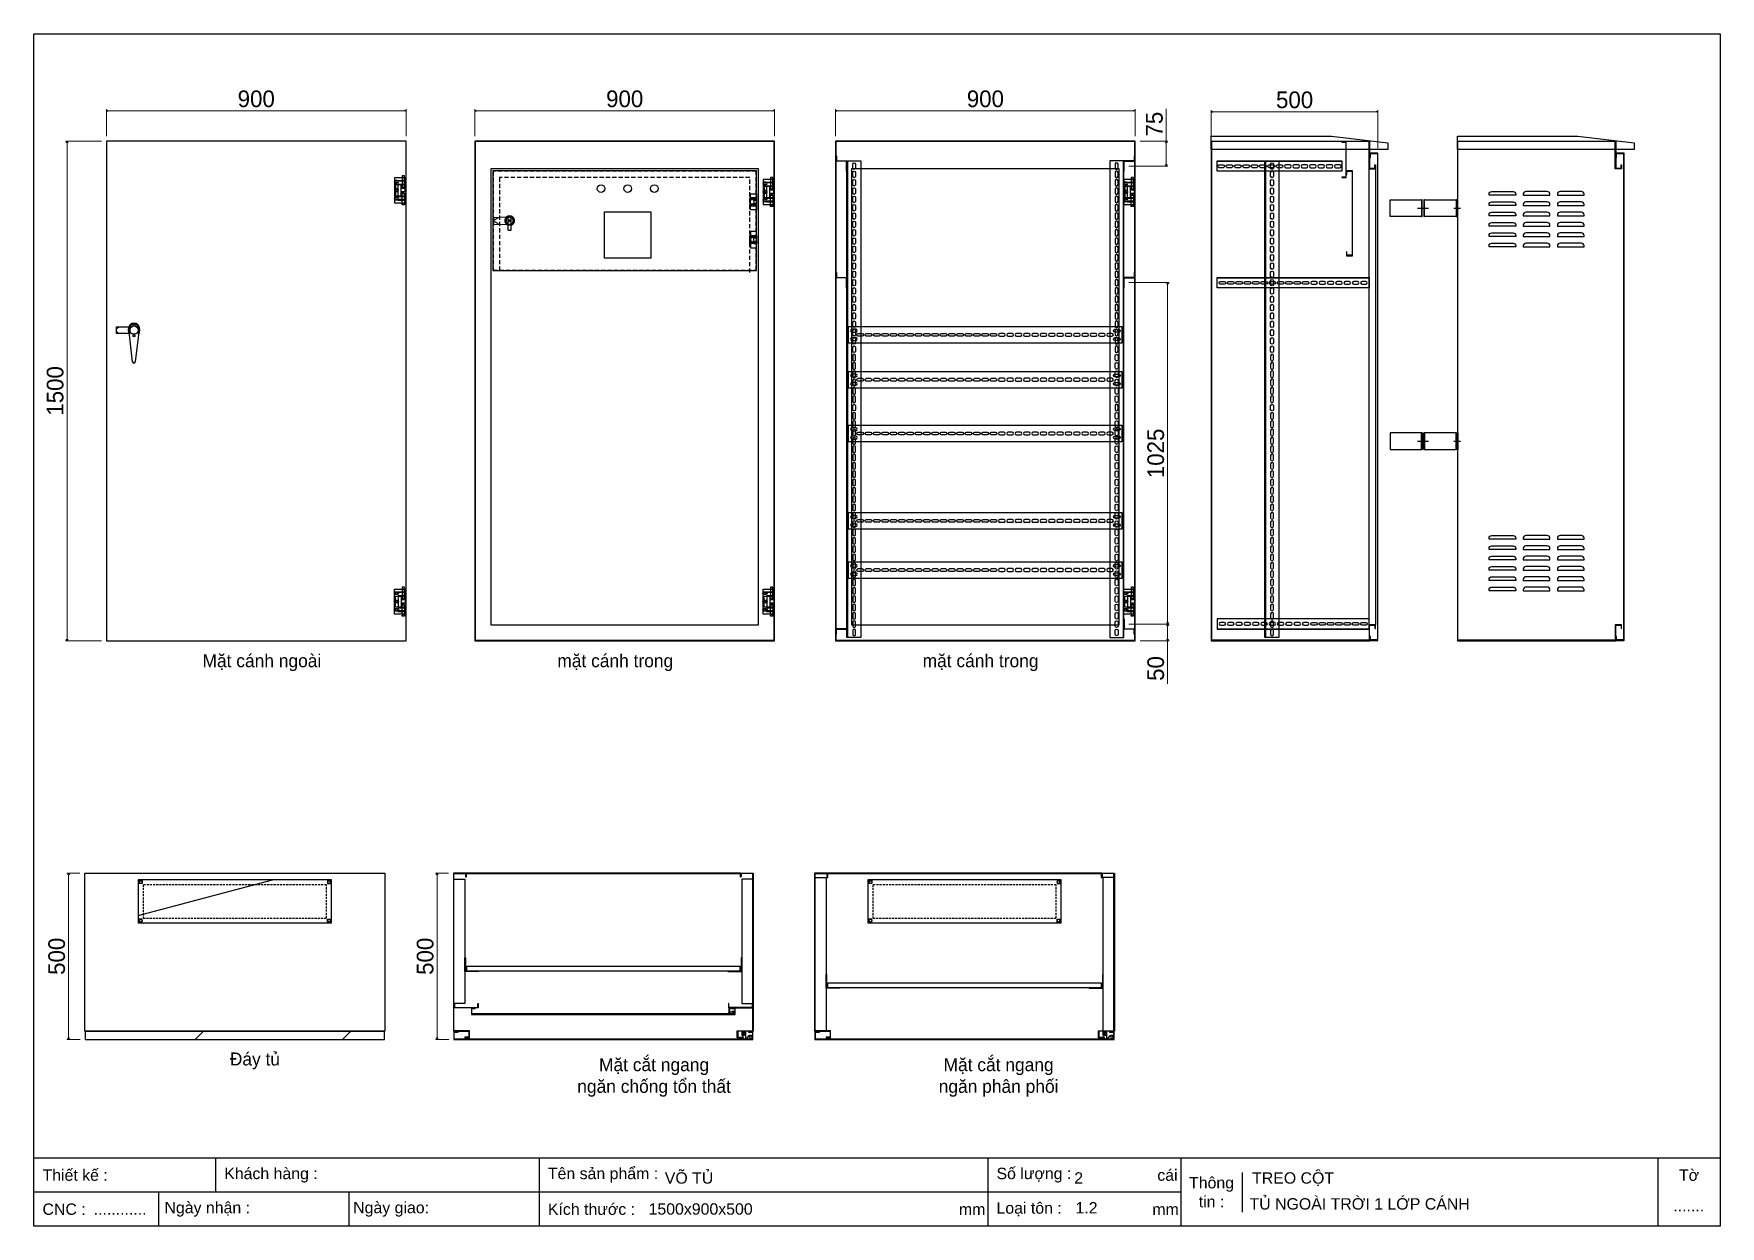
# Model space of a CAD drawing. Header units: millimetres. Extents: x 0 to 5063, y 0 to 3580.
import ezdxf

# ---------------------------------------------------------------- set-up
doc = ezdxf.new("R2010")
doc.units = ezdxf.units.MM
doc.linetypes.add('HIDDEN', pattern=[9.525, 6.35, -3.175])
doc.linetypes.add('HIDDENX2', pattern=[19.05, 12.7, -6.35])
for name, color, linetype in [('CNC', 7, 'Continuous'), ('DIM', 253, 'Continuous'), ('FIRE PROTECTION', 1, 'Continuous'), ('Ghi chu', 7, 'Continuous'), ('HEATER', 1, 'Continuous')]:
    doc.layers.add(name, color=color, linetype=linetype)
doc.styles.add('Arial', font='arial.ttf')
doc.dimstyles.new('CNC', dxfattribs={"dimtxt": 50, "dimasz": 5, "dimexe": 5, "dimexo": 15, "dimgap": 10, "dimtad": 1, "dimdec": 0, "dimtxsty": 'Standard', "dimblk": 'OPEN30', "dimcen": 10, "dimclrd": 5, "dimclre": 5, "dimclrt": 3, "dimazin": 3, "dimtfac": 1, "dimtdec": 0, "dimtmove": 0, "dimatfit": 3, "dimldrblk": 'ARCHTICK', "dimlwd": 9, "dimlwe": 9})

msp = doc.modelspace()

# ---------------------------------------------------------------- texts
at = {"color": 2, "char_height": 39, "attachment_point": 5}
for s, insert, width in [('Mặt cánh ngoài', (685, 1691.9), 625), ('mặt cánh trong', (1745.8, 1691.9), 775), ('mặt cánh trong', (2842.5, 1691.9), 875), ('Đáy tủ', (664, 496.3), 875), ('Mặt cắt ngang \\Pngăn chống tổn thất', (1862.3, 446.7), 775), ('Mặt cắt ngang \\Pngăn phân phối', (2896.6, 446.7), 875)]:
    msp.add_mtext(s, dxfattribs=dict(at, insert=insert, width=width))

# ---------------------------------------------------------------- blocks, each defined once
blk = doc.blocks.new('*D1')
at = {"color": 0, "linetype": 'ByBlock', "lineweight": -2}
for p, q in [((218, 3348.7), (223, 3350.1)), ((223, 3347.4), (218, 3348.7)), ((218, 3348.7), (223, 3348.7)), ((1113, 3350.1), (1118, 3348.7)), ((1118, 3348.7), (1113, 3347.4)), ((1118, 3348.7), (1113, 3348.7))]:
    blk.add_line(p, q, dxfattribs=at)
at = {"layer": 'Defpoints', "color": 0, "transparency": 16777216}
for p in [(1118, 3348.7), (218, 3257.7), (1118, 3257.7)]:
    blk.add_point(p, dxfattribs=at)
at = {"layer": 'DIM', "color": 5, "lineweight": 9, "transparency": 16777216}
for p, q in [((218, 3272.7), (218, 3353.7)), ((223, 3348.7), (1113, 3348.7)), ((1118, 3272.7), (1118, 3353.7))]:
    blk.add_line(p, q, dxfattribs=at)
at = {"layer": 'DIM', "color": 3, "transparency": 16777216, "insert": (668, 3384.3), "char_height": 50, "attachment_point": 5}
blk.add_mtext('900', dxfattribs=at)
blk = doc.blocks.new('_ArchTick')
at = {"color": 0, "const_width": 0.15}
blk.add_lwpolyline([(-0.5, -0.5), (0.5, 0.5)], dxfattribs=at)
blk = doc.blocks.new('_Open30')
at = {"color": 0, "linetype": 'ByBlock', "lineweight": -2}
for p, q in [((-1, 0.3), (0, 0)), ((0, 0), (-1, -0.3)), ((0, 0), (-1, 0))]:
    blk.add_line(p, q, dxfattribs=at)
blk = doc.blocks.new('*D2')
at = {"color": 0, "linetype": 'ByBlock', "lineweight": -2}
for p, q in [((98.6, 3252.7), (100, 3257.7)), ((100, 3257.7), (101.3, 3252.7)), ((100, 3257.7), (100, 3252.7)), ((100, 1757.7), (98.6, 1762.7)), ((101.3, 1762.7), (100, 1757.7)), ((100, 1757.7), (100, 1762.7))]:
    blk.add_line(p, q, dxfattribs=at)
at = {"layer": 'Defpoints', "color": 0, "transparency": 16777216}
for p in [(218, 3257.7), (100, 1757.7), (218, 1757.7)]:
    blk.add_point(p, dxfattribs=at)
at = {"layer": 'DIM', "color": 5, "lineweight": 9, "transparency": 16777216}
for p, q in [((203, 3257.7), (95, 3257.7)), ((100, 3252.7), (100, 1762.7)), ((203, 1757.7), (95, 1757.7))]:
    blk.add_line(p, q, dxfattribs=at)
at = {"layer": 'DIM', "color": 3, "transparency": 16777216, "insert": (64.4, 2507.7), "char_height": 50, "attachment_point": 5, "rotation": 90}
blk.add_mtext('1500', dxfattribs=at)
blk = doc.blocks.new('*D3')
at = {"color": 0, "linetype": 'ByBlock', "lineweight": -2}
for p, q in [((103.3, 1055.4), (104.6, 1060.4)), ((104.6, 1060.4), (105.9, 1055.4)), ((104.6, 1060.4), (104.6, 1055.4)), ((104.6, 560.4), (103.3, 565.4)), ((105.9, 565.4), (104.6, 560.4)), ((104.6, 560.4), (104.6, 565.4))]:
    blk.add_line(p, q, dxfattribs=at)
at = {"layer": 'Defpoints', "color": 0, "transparency": 16777216}
for p in [(153.9, 1060.4), (104.6, 560.4), (154.9, 560.4)]:
    blk.add_point(p, dxfattribs=at)
at = {"layer": 'DIM', "color": 5, "lineweight": 9, "transparency": 16777216}
for p, q in [((138.9, 1060.4), (99.6, 1060.4)), ((104.6, 1055.4), (104.6, 565.4)), ((139.9, 560.4), (99.6, 560.4))]:
    blk.add_line(p, q, dxfattribs=at)
at = {"layer": 'DIM', "color": 3, "transparency": 16777216, "insert": (69.1, 810.4), "char_height": 50, "attachment_point": 5, "rotation": 90}
blk.add_mtext('500', dxfattribs=at)
blk = doc.blocks.new('MS308-2-1')
at = {"color": 1}
for p, q in [((-53, 4.6), (-46, 10)), ((-13.3, -14.2), (-13.3, 6.7)), ((-12.3, 6.7), (-12.3, -6.9)), ((12.3, 6.7), (12.3, -6.9)), ((13.3, 6.7), (13.3, -14.2)), ((-53, -4.6), (-46, -10)), ((-4, -95), (-13.3, -14.2)), ((13.3, -14.2), (4, -95))]:
    blk.add_line(p, q, dxfattribs=at)
blk.add_lwpolyline([(-15.8, -10), (-53, -10), (-53, 10), (-15.8, 10)], dxfattribs=at)
for centre, radius, start, end in [((0, 6.7), 13.3, 0, 180), ((0, 6.7), 12.3, 0, 180), ((0, 5.9), 17.7, 226.184, 313.816), ((0, -95), 4, 180, 0)]:
    blk.add_arc(centre, radius, start, end, dxfattribs=at)
blk.add_ellipse((0, 0), major_axis=(0, 21), ratio=0.857143, start_param=3.972003, end_param=8.594367, dxfattribs=at)
blk = doc.blocks.new('HL011-1-3')
at = {"color": 1}
for p, q in [((11, 56), (11, 19)), ((11, 56), (32, 56)), ((20, 54), (20, 21)), ((29.5, 81), (22.5, 81)), ((22.5, 81), (22.5, 78)), ((23.5, 78), (22.5, 78)), ((22.5, 75), (22.5, 49)), ((23.5, 75), (22.5, 75)), ((23.5, 75), (23.5, 78)), ((29.5, 78), (28.5, 78)), ((28.5, 75), (28.5, 78)), ((28.5, 75), (29.5, 75)), ((29.5, 78), (29.5, 81)), ((29.5, 49), (29.5, 75)), ((11, 19), (32, 19)), ((20, 47), (32, 47)), ((32, 42.5), (20, 42.5)), ((32, 32.5), (20, 32.5)), ((20, 28), (32, 28)), ((22.5, 49), (24, 44)), ((22.5, 26), (24, 31)), ((22.5, 0), (22.5, 26)), ((23.5, 0), (22.5, 0)), ((23.5, 0), (23.5, -3)), ((24, 44), (28, 44)), ((24, 31), (28, 31)), ((29.5, 49), (28, 44)), ((29.5, 26), (28, 31)), ((28.5, 0), (28.5, -3)), ((28.5, 0), (29.5, 0)), ((29.5, 26), (29.5, 0)), ((22.5, -6), (22.5, -3)), ((23.5, -3), (22.5, -3)), ((29.5, -6), (22.5, -6)), ((29.5, -3), (28.5, -3)), ((29.5, -3), (29.5, -6))]:
    blk.add_line(p, q, dxfattribs=at)
for points in [[(32, 19), (32, 0), (0, 0), (0, 75), (32, 75), (32, 56)], [(32, 28), (32, 21), (3, 21), (3, 54), (32, 54), (32, 47)], [(32, 42.5), (32, 32.5)]]:
    blk.add_lwpolyline(points, dxfattribs=at)
for points in [[(10, 67), (32, 67), (32, 65), (10, 65)], [(10, 8), (32, 8), (32, 10), (10, 10)]]:
    blk.add_lwpolyline(points, close=True, dxfattribs=at)
for centre in [(5.5, 62.5), (5.5, 37.5), (5.5, 12.5)]:
    blk.add_circle(centre, 3, dxfattribs=at)
blk = doc.blocks.new('*D4')
at = {"color": 0, "linetype": 'ByBlock', "lineweight": -2}
for p, q in [((1324.1, 3348.7), (1329.1, 3350.1)), ((1329.1, 3347.4), (1324.1, 3348.7)), ((1324.1, 3348.7), (1329.1, 3348.7)), ((2219.1, 3350.1), (2224.1, 3348.7)), ((2224.1, 3348.7), (2219.1, 3347.4)), ((2224.1, 3348.7), (2219.1, 3348.7))]:
    blk.add_line(p, q, dxfattribs=at)
at = {"layer": 'Defpoints', "color": 0, "transparency": 16777216}
for p in [(2224.1, 3348.7), (1324.1, 3257.7), (2224.1, 3257.7)]:
    blk.add_point(p, dxfattribs=at)
at = {"layer": 'DIM', "color": 5, "lineweight": 9, "transparency": 16777216}
for p, q in [((1324.1, 3272.7), (1324.1, 3353.7)), ((1329.1, 3348.7), (2219.1, 3348.7)), ((2224.1, 3272.7), (2224.1, 3353.7))]:
    blk.add_line(p, q, dxfattribs=at)
at = {"layer": 'DIM', "color": 3, "transparency": 16777216, "insert": (1774.1, 3384.3), "char_height": 50, "attachment_point": 5}
blk.add_mtext('900', dxfattribs=at)
blk = doc.blocks.new('KHUNG CHUẨN')
at = {"color": 7}
for p, q in [((19889.2, -28535.2), (16919.2, -28535.2)), ((17239.2, -28535.2), (17239.2, -28595.2)), ((17809.2, -28535.2), (17809.2, -28655.2)), ((18599.2, -28535.2), (18599.2, -28655.2)), ((18939.2, -28535.2), (18939.2, -28655.2)), ((19779.2, -28535.2), (19779.2, -28655.2)), ((19047.6, -28560.2), (19047.6, -28630.2)), ((18939.2, -28595.2), (16919.2, -28595.2)), ((17139.2, -28595.2), (17139.2, -28655.2)), ((17474.2, -28595.2), (17474.2, -28655.2))]:
    blk.add_line(p, q, dxfattribs=at)
blk.add_lwpolyline([(16919.2, -26555.2), (19889.2, -26555.2), (19889.2, -28655.2), (16919.2, -28655.2)], close=True, dxfattribs=at)
at = {"color": 2, "char_height": 20, "style": 'Arial'}
for s, insert, width, attachment_point in [('  Thiết kế :', (16919.2, -28565.2), 917.634, 4), ('  Khách hàng :', (17239.2, -28565.2), 917.634, 4), ('  Tên sản phẩm :', (17809.2, -28565.2), 917.634, 4), ('  Số lượng :', (18599.2, -28565.2), 917.634, 4), ('cái', (18897.9, -28565.2), 63.517, 4), ('Thông\\Ptin :', (18993.4, -28595.2), 108.311, 5), ('Tờ', (19834.2, -28565.2), 110, 5), ('  CNC :', (16919.2, -28625.2), 917.634, 4), ('  Ngày nhận :', (17134, -28625.2), 556.651, 4), ('  Ngày giao:', (17466.3, -28625.2), 556.651, 4), ('  Kích thước :', (17809.2, -28625.2), 917.634, 4), ('mm', (18548.6, -28625.2), 73.831, 4), ('  Loại tôn :', (18599.2, -28625.2), 917.634, 4), ('mm', (18889.2, -28625.2), 917.634, 4)]:
    blk.add_mtext(s, dxfattribs=dict(at, insert=insert, width=width, attachment_point=attachment_point))
at = {"color": 3, "style": 'Arial'}
for tag, p in [('#01', (17055.6, -28580.1)), ('#02', (17431.4, -28580.1)), ('#03', (18030.6, -28580.1)), ('#08', (18751.7, -28580.1)), ('#10', (19064.8, -28580.1)), ('#04', (17024.8, -28634.6)), ('#05', (17308.5, -28633)), ('#06', (17632.7, -28633.7)), ('#07', (18002, -28634.7)), ('#09', (18753.8, -28632.6)), ('#11', (19060.3, -28625.7)), ('#12', (19806.5, -28628.9))]:
    blk.add_attdef(tag, p, '', height=20, dxfattribs=at)
blk = doc.blocks.new('*D5')
at = {"color": 0, "linetype": 'ByBlock', "lineweight": -2}
for p, q in [((3535.2, 3345.7), (3540.2, 3347)), ((3540.2, 3344.3), (3535.2, 3345.7)), ((3535.2, 3345.7), (3540.2, 3345.7)), ((4030.2, 3347), (4035.2, 3345.7)), ((4035.2, 3345.7), (4030.2, 3344.3)), ((4035.2, 3345.7), (4030.2, 3345.7))]:
    blk.add_line(p, q, dxfattribs=at)
at = {"layer": 'Defpoints', "color": 0, "transparency": 16777216}
for p in [(4035.2, 3345.7), (3535.2, 3257.7), (4035.2, 3221.7)]:
    blk.add_point(p, dxfattribs=at)
at = {"layer": 'DIM', "color": 5, "lineweight": 9, "transparency": 16777216}
for p, q in [((3535.2, 3272.7), (3535.2, 3350.7)), ((3540.2, 3345.7), (4030.2, 3345.7)), ((4035.2, 3236.7), (4035.2, 3350.7))]:
    blk.add_line(p, q, dxfattribs=at)
at = {"layer": 'DIM', "color": 3, "transparency": 16777216, "insert": (3785.2, 3381.2), "char_height": 50, "attachment_point": 5}
blk.add_mtext('500', dxfattribs=at)
blk = doc.blocks.new('*D6')
at = {"color": 0, "linetype": 'ByBlock', "lineweight": -2}
for p, q in [((1209.4, 1055.4), (1210.7, 1060.4)), ((1210.7, 1060.4), (1212.1, 1055.4)), ((1210.7, 1060.4), (1210.7, 1055.4)), ((1210.7, 560.4), (1209.4, 565.4)), ((1212.1, 565.4), (1210.7, 560.4)), ((1210.7, 560.4), (1210.7, 565.4))]:
    blk.add_line(p, q, dxfattribs=at)
at = {"layer": 'Defpoints', "color": 0, "transparency": 16777216}
for p in [(1260, 1060.4), (1210.7, 560.4), (1261, 560.4)]:
    blk.add_point(p, dxfattribs=at)
at = {"layer": 'DIM', "color": 5, "lineweight": 9, "transparency": 16777216}
for p, q in [((1245, 1060.4), (1205.7, 1060.4)), ((1210.7, 1055.4), (1210.7, 565.4)), ((1246, 560.4), (1205.7, 560.4))]:
    blk.add_line(p, q, dxfattribs=at)
at = {"layer": 'DIM', "color": 3, "transparency": 16777216, "insert": (1175.2, 810.4), "char_height": 50, "attachment_point": 5, "rotation": 90}
blk.add_mtext('500', dxfattribs=at)
blk = doc.blocks.new('HL011-1-4')
h = blk.add_hatch()
h.set_pattern_fill('ANSI31', color=2, scale=0.5, style=0)
h.paths.add_polyline_path([(2.5, 0), (8.5, 0), (8.5, 12), (2.5, 12)])
at = {"color": 1}
for p, q in [((7, 23.5), (0, 10)), ((0, 0), (0, 10)), ((11, 0), (0, 0)), ((7, 23.5), (26, 23.5)), ((11, 0), (11, 19.5)), ((11, 19.5), (17, 19.5)), ((17, 19.5), (21.2, 13.9))]:
    blk.add_line(p, q, dxfattribs=at)
at = {"color": 2}
blk.add_lwpolyline([(2.5, 0), (2.5, 12), (8.5, 12), (8.5, 0)], dxfattribs=at)
at = {"color": 1}
blk.add_lwpolyline([(5.7, 21), (3, 21), (3, 23.5), (7, 23.5)], dxfattribs=at)
blk.add_circle((26, 17.5), 3.5, dxfattribs=at)
blk.add_arc((26, 17.5), 6, 216.8699, 90, dxfattribs=at)
blk = doc.blocks.new('*D7')
at = {"color": 0, "linetype": 'ByBlock', "lineweight": -2}
for p, q in [((2406.9, 3348.7), (2411.9, 3350.1)), ((2411.9, 3347.4), (2406.9, 3348.7)), ((2406.9, 3348.7), (2411.9, 3348.7)), ((3301.9, 3350.1), (3306.9, 3348.7)), ((3306.9, 3348.7), (3301.9, 3347.4)), ((3306.9, 3348.7), (3301.9, 3348.7))]:
    blk.add_line(p, q, dxfattribs=at)
at = {"layer": 'Defpoints', "color": 0, "transparency": 16777216}
for p in [(3306.9, 3348.7), (2406.9, 3257.7), (3306.9, 3257.7)]:
    blk.add_point(p, dxfattribs=at)
at = {"layer": 'DIM', "color": 5, "lineweight": 9, "transparency": 16777216}
for p, q in [((2406.9, 3272.7), (2406.9, 3353.7)), ((2411.9, 3348.7), (3301.9, 3348.7)), ((3306.9, 3272.7), (3306.9, 3353.7))]:
    blk.add_line(p, q, dxfattribs=at)
at = {"layer": 'DIM', "color": 3, "transparency": 16777216, "insert": (2856.9, 3384.3), "char_height": 50, "attachment_point": 5}
blk.add_mtext('900', dxfattribs=at)
blk = doc.blocks.new('om cot')
at = {"color": 2}
for p, q in [((98294.5, 36969.7), (98327.5, 36969.7)), ((98403, 36969.7), (98423, 36969.7))]:
    blk.add_line(p, q, dxfattribs=at)
at = {"color": 5}
for points in [[(98308.5, 36994.7), (98211.5, 36994.7), (98211.5, 36944.7), (98308.5, 36944.7)], [(98313.5, 36944.7), (98410.5, 36944.7), (98410.5, 36994.7), (98313.5, 36994.7)]]:
    blk.add_lwpolyline(points, dxfattribs=at)
for points in [[(98306.5, 36994.7), (98308.5, 36994.7), (98308.5, 36944.7), (98306.5, 36944.7)], [(98313.5, 36994.7), (98315.5, 36994.7), (98315.5, 36944.7), (98313.5, 36944.7)], [(98410.5, 36994.7), (98412.5, 36994.7), (98412.5, 36944.7), (98410.5, 36944.7)], [(98413.5, 36994.7), (98415.5, 36994.7), (98415.5, 36944.7), (98413.5, 36944.7)]]:
    blk.add_lwpolyline(points, close=True, dxfattribs=at)
blk = doc.blocks.new('ovan8.5x20')
at = {"layer": 'CNC', "color": 2, "lineweight": -3}
for p, q in [((5.7, 4.2), (-5.8, 4.2)), ((-5.8, -4.2), (5.7, -4.2))]:
    blk.add_line(p, q, dxfattribs=at)
for centre, start, end in [((-5.8, 0), 90, 270), ((5.7, 0), 270, 90)]:
    blk.add_arc(centre, 4.25, start, end, dxfattribs=at)
blk = doc.blocks.new('ovan6x9')
at = {"color": 2}
for p, q in [((2, 6), (8, 6)), ((2, 0), (8, 0))]:
    blk.add_line(p, q, dxfattribs=at)
for centre, start, end in [((2, 3), 90, 270), ((8, 3), 270, 90)]:
    blk.add_arc(centre, 3, start, end, dxfattribs=at)
blk = doc.blocks.new('HL036-1-1')
at = {"color": 1}
blk.add_line((9.5, 36.2), (9.5, 12.2), dxfattribs=at)
for points in [[(-2.5, 12.2), (17.5, 12.2), (17.5, 36.2), (-2.5, 36.2)], [(0, 48.5), (17.5, 48.5), (17.5, 0), (0, 0)]]:
    blk.add_lwpolyline(points, close=True, dxfattribs=at)
for centre, radius in [((3.5, 31.8), 2), ((3.5, 16.8), 2), ((12.7, 32.5), 2.5), ((12.7, 16), 2.5)]:
    blk.add_circle(centre, radius, dxfattribs=at)
blk = doc.blocks.new('HL036-1-2')
at = {"layer": 'Ghi chu', "color": 1}
for p, q in [((-3, 17.8), (-18.9, 17.8)), ((-18.9, 15.8), (-18.9, 17.8)), ((-12.1, 15.8), (-18.9, 15.8)), ((-16.4, 1), (-16.4, 14)), ((-15.6, 15), (-3.9, 17.7)), ((0, 0), (-15.4, 0)), ((-14.4, 3), (-14.4, 11.9)), ((0, 2), (-13.4, 2)), ((-13.1, 12.8), (-4.3, 9.8)), ((-6.2, 2), (-6.2, 0)), ((-1.2, 2), (-1.2, 0)), ((0, 0), (0, 2))]:
    blk.add_line(p, q, dxfattribs=at)
for radius in [4.1, 2.1]:
    blk.add_circle((-3, 13.7), radius, dxfattribs=at)
for centre, start, end in [((-15.4, 14), 102.9616, 180), ((-15.4, 1), 180, 270), ((-13.4, 11.9), 71.3254, 180), ((-13.4, 3), 180, 270)]:
    blk.add_arc(centre, 1, start, end, dxfattribs=at)
blk = doc.blocks.new('SDGFGHGHG')
at = {"layer": 'HEATER'}
for p, q in [((860892.9, 570780.5), (860931.6, 570782)), ((860892.9, 570760.5), (860892.9, 570780.5)), ((860892.9, 570771.9), (860906.3, 570778.7)), ((860892.9, 570769.1), (860906.3, 570762.4)), ((860892.9, 570760.5), (860931.6, 570759.1)), ((860935.9, 570742), (860935.9, 570784.3)), ((860937.5, 570771.3), (860939.5, 570771.3)), ((860937.5, 570769.8), (860939.5, 570769.8)), ((860939.5, 570773.5), (860939.5, 570771.3)), ((860939.5, 570769.8), (860939.5, 570767.6)), ((860941.3, 570773.5), (860941.3, 570771.3)), ((860941.3, 570771.3), (860943.4, 570771.3)), ((860941.3, 570769.8), (860941.3, 570767.6)), ((860941.3, 570769.8), (860943.4, 570769.8)), ((860944.9, 570742), (860944.9, 570784.3)), ((860935.9, 570742), (860944.9, 570742))]:
    blk.add_line(p, q, dxfattribs=at)
blk.add_circle((860940.4, 570770.5), 3.08, dxfattribs=at)
blk.add_arc((860940.4, 570770.5), 14.5, 288.08, 251.92, dxfattribs=at)
blk = doc.blocks.new('SĐFHGGH')
at = {"layer": 'HEATER'}
for points in [[(860943.4, 570717), (860943.4, 570718.4), (860937.4, 570718.4), (860937.4, 570717)], [(860928.8, 570702.4), (860927.4, 570702.4), (860927.4, 570708.4), (860928.8, 570708.4)], [(860943.4, 570693.8), (860943.4, 570692.4), (860937.4, 570692.4), (860937.4, 570693.8)], [(860952.1, 570702.4), (860953.4, 570702.4), (860953.4, 570708.4), (860952.1, 570708.4)]]:
    blk.add_lwpolyline(points, dxfattribs=at)
for start, end in [(104.4775, 165.5225), (14.4775, 75.5225), (194.4775, 255.5225), (284.4775, 345.5225)]:
    blk.add_arc((860940.4, 570705.4), 12, start, end, dxfattribs=at)
blk = doc.blocks.new('MS722')
for name, p in [('SDGFGHGHG', (-860940.4, -570770.5)), ('SĐFHGGH', (-860940.4, -570705.4))]:
    blk.add_blockref(name, p)
blk = doc.blocks.new('*D8')
at = {"color": 0, "linetype": 'ByBlock', "lineweight": -2}
for p, q in [((3398.6, 3252.7), (3400, 3257.7)), ((3400, 3257.7), (3401.3, 3252.7)), ((3400, 3257.7), (3400, 3252.7)), ((3400, 3182.7), (3398.6, 3187.7)), ((3401.3, 3187.7), (3400, 3182.7)), ((3400, 3182.7), (3400, 3187.7))]:
    blk.add_line(p, q, dxfattribs=at)
at = {"layer": 'Defpoints', "color": 0, "transparency": 16777216}
for p in [(3306.9, 3257.7), (3272.4, 3182.7), (3400, 3182.7)]:
    blk.add_point(p, dxfattribs=at)
at = {"layer": 'DIM', "color": 5, "lineweight": 9, "transparency": 16777216}
for p, q in [((3400, 3257.7), (3400, 3354.3)), ((3321.9, 3257.7), (3405, 3257.7)), ((3400, 3187.7), (3400, 3252.7)), ((3287.4, 3182.7), (3405, 3182.7))]:
    blk.add_line(p, q, dxfattribs=at)
at = {"layer": 'DIM', "color": 3, "transparency": 16777216, "insert": (3364.5, 3308.5), "char_height": 50, "attachment_point": 5, "rotation": 90}
blk.add_mtext('75', dxfattribs=at)
blk = doc.blocks.new('*D9')
at = {"color": 0, "linetype": 'ByBlock', "lineweight": -2}
for p, q in [((3402.7, 1802.7), (3404.1, 1807.7)), ((3404.1, 1807.7), (3405.4, 1802.7)), ((3404.1, 1807.7), (3404.1, 1802.7)), ((3404.1, 1757.7), (3402.7, 1762.7)), ((3405.4, 1762.7), (3404.1, 1757.7)), ((3404.1, 1757.7), (3404.1, 1762.7))]:
    blk.add_line(p, q, dxfattribs=at)
at = {"layer": 'Defpoints', "color": 0, "transparency": 16777216}
for p in [(3272.4, 1807.7), (3404.1, 1807.7), (3306.9, 1757.7)]:
    blk.add_point(p, dxfattribs=at)
at = {"layer": 'DIM', "color": 5, "lineweight": 9, "transparency": 16777216}
for p, q in [((3287.4, 1807.7), (3409.1, 1807.7)), ((3404.1, 1802.7), (3404.1, 1762.7)), ((3321.9, 1757.7), (3409.1, 1757.7)), ((3404.1, 1757.7), (3404.1, 1628.7))]:
    blk.add_line(p, q, dxfattribs=at)
at = {"layer": 'DIM', "color": 3, "transparency": 16777216, "insert": (3368.5, 1674.4), "char_height": 50, "attachment_point": 5, "rotation": 90}
blk.add_mtext('50', dxfattribs=at)
blk = doc.blocks.new('*D10')
at = {"color": 0, "linetype": 'ByBlock', "lineweight": -2}
for p, q in [((3402.7, 2827.7), (3404.1, 2832.7)), ((3404.1, 2832.7), (3405.4, 2827.7)), ((3404.1, 2832.7), (3404.1, 2827.7)), ((3404.1, 1807.7), (3402.7, 1812.7)), ((3405.4, 1812.7), (3404.1, 1807.7)), ((3404.1, 1807.7), (3404.1, 1812.7))]:
    blk.add_line(p, q, dxfattribs=at)
at = {"layer": 'Defpoints', "color": 0, "transparency": 16777216}
for p in [(3272.4, 2832.7), (3404.1, 2832.7), (3272.4, 1807.7)]:
    blk.add_point(p, dxfattribs=at)
at = {"layer": 'DIM', "color": 5, "lineweight": 9, "transparency": 16777216}
for p, q in [((3287.4, 2832.7), (3409.1, 2832.7)), ((3404.1, 1812.7), (3404.1, 2827.7)), ((3287.4, 1807.7), (3409.1, 1807.7))]:
    blk.add_line(p, q, dxfattribs=at)
at = {"layer": 'DIM', "color": 3, "transparency": 16777216, "insert": (3368.5, 2320.2), "char_height": 50, "attachment_point": 5, "rotation": 90}
blk.add_mtext('1025', dxfattribs=at)
blk = doc.blocks.new('252w')
at = {"color": 44}
for p, q in [((169432.6, -16486.6), (170252.6, -16486.6)), ((169432.6, -16536.6), (169432.6, -16486.6)), ((170252.6, -16486.6), (170252.6, -16536.6)), ((170252.6, -16536.6), (169432.6, -16536.6))]:
    blk.add_line(p, q, dxfattribs=at)
at = {"color": 44, "rotation": 180}
blk.add_blockref('ovan8.5x20', (169448.6, -16499.1), dxfattribs=at)
at = {"layer": 'CNC', "lineweight": -3, "xscale": -1, "rotation": 180}
for p in [(170237.8, -16499.1), (169467.6, -16511.6), (169492.6, -16511.6), (169517.6, -16511.6), (169542.6, -16511.6), (169567.6, -16511.6), (169592.6, -16511.6), (169617.6, -16511.6), (169642.6, -16511.6), (169667.6, -16511.6), (169692.6, -16511.6), (169717.6, -16511.6), (169742.6, -16511.6), (169767.6, -16511.6), (169792.6, -16511.6), (169817.6, -16511.6), (169842.6, -16511.6), (169867.6, -16511.6), (170237.8, -16524.1)]:
    blk.add_blockref('ovan8.5x20', p, dxfattribs=at)
at = {"layer": 'CNC', "lineweight": -3, "rotation": 180}
for p in [(169448.6, -16524.1), (169892.6, -16511.6), (169917.6, -16511.6), (169942.6, -16511.6), (169967.6, -16511.6), (169992.6, -16511.6), (170017.6, -16511.6), (170042.6, -16511.6), (170067.6, -16511.6), (170092.6, -16511.6), (170117.6, -16511.6), (170142.6, -16511.6), (170167.6, -16511.6), (170192.6, -16511.6), (170217.6, -16511.6)]:
    blk.add_blockref('ovan8.5x20', p, dxfattribs=at)
blk = doc.blocks.new('z31')
at = {"color": 44}
for p, q in [((169494.2, -4741.2), (169494.2, -4709.7)), ((169494.2, -4709.7), (169949.7, -4709.7)), ((169494.2, -4711.2), (169949.7, -4711.2)), ((169949.7, -4741.2), (169494.2, -4741.2)), ((169949.7, -4709.7), (169949.7, -4741.2))]:
    blk.add_line(p, q, dxfattribs=at)
at = {"layer": 'CNC', "lineweight": -3, "extrusion": (0, 0, -1), "zscale": -1, "rotation": 180}
for p in [(-169509.4, -4726.2), (-169534.4, -4726.2), (-169559.4, -4726.2), (-169584.4, -4726.2), (-169609.4, -4726.2), (-169634.4, -4726.2), (-169659.4, -4726.2), (-169684.4, -4726.2), (-169709.4, -4726.2), (-169734.4, -4726.2), (-169759.4, -4726.2)]:
    blk.add_blockref('ovan8.5x20', p, dxfattribs=at)
at = {"layer": 'CNC', "lineweight": -3, "rotation": 180}
for p in [(169784.4, -4726.2), (169809.4, -4726.2), (169834.4, -4726.2), (169859.4, -4726.2), (169884.4, -4726.2), (169909.4, -4726.2), (169934.4, -4726.2)]:
    blk.add_blockref('ovan8.5x20', p, dxfattribs=at)
blk = doc.blocks.new('z32')
at = {"color": 44}
for p, q in [((169494.2, -4216.2), (169494.2, -4184.7)), ((169494.2, -4184.7), (169867.7, -4184.7)), ((169494.2, -4186.2), (169867.7, -4186.2)), ((169867.7, -4184.7), (169867.7, -4216.2)), ((169867.7, -4216.2), (169494.2, -4216.2))]:
    blk.add_line(p, q, dxfattribs=at)
at = {"layer": 'CNC', "lineweight": -3, "extrusion": (0, 0, -1), "zscale": -1, "rotation": 180}
for p in [(-169505.9, -4201.2), (-169530.9, -4201.2), (-169555.9, -4201.2), (-169580.9, -4201.2), (-169605.9, -4201.2), (-169630.9, -4201.2), (-169655.9, -4201.2), (-169680.9, -4201.2)]:
    blk.add_blockref('ovan8.5x20', p, dxfattribs=at)
at = {"layer": 'CNC', "lineweight": -3, "rotation": 180}
for p in [(169705.9, -4201.2), (169730.9, -4201.2), (169755.9, -4201.2), (169780.9, -4201.2), (169805.9, -4201.2), (169830.9, -4201.2), (169855.9, -4201.2)]:
    blk.add_blockref('ovan8.5x20', p, dxfattribs=at)

# ---------------------------------------------------------------- dimensions: what is measured, and where the dimension line sits
at = {"layer": 'DIM'}
for base, p1, p2, picture, middle in [((1118, 3348.7), (218, 3257.7), (1118, 3257.7), '*D1', (668, 3384.3)), ((2224.1, 3348.7), (1324.1, 3257.7), (2224.1, 3257.7), '*D4', (1774.1, 3384.3)), ((3306.9, 3348.7), (2406.9, 3257.7), (3306.9, 3257.7), '*D7', (2856.9, 3384.3)), ((4035.2, 3345.7), (3535.2, 3257.7), (4035.2, 3221.7), '*D5', (3785.2, 3381.2))]:
    dim = msp.add_linear_dim(base=base, p1=p1, p2=p2, dimstyle='CNC', dxfattribs=at)
    dim.commit()
    dim.dimension.update_dxf_attribs({"geometry": picture, "text_midpoint": middle})
for base, p1, p2, picture, middle in [((3400, 3182.7), (3306.9, 3257.7), (3272.4, 3182.7), '*D8', (3400, 3308.5)), ((100, 1757.7), (218, 3257.7), (218, 1757.7), '*D2', (100, 2507.7)), ((3404.1, 1807.7), (3306.9, 1757.7), (3272.4, 1807.7), '*D9', (3404.1, 1674.4))]:
    dim = msp.add_linear_dim(base=base, p1=p1, p2=p2, angle=90, dimstyle='CNC', dxfattribs=at)
    dim.commit()
    dim.dimension.update_dxf_attribs({"geometry": picture, "text_midpoint": middle, "dimtype": 160})
for base, p1, p2, picture, middle in [((3404.1, 2832.7), (3272.4, 1807.7), (3272.4, 2832.7), '*D10', (3368.5, 2320.2)), ((104.6, 560.4), (153.9, 1060.4), (154.9, 560.4), '*D3', (69.1, 810.4)), ((1210.7, 560.4), (1260, 1060.4), (1261, 560.4), '*D6', (1175.2, 810.4))]:
    dim = msp.add_linear_dim(base=base, p1=p1, p2=p2, angle=90, dimstyle='CNC', dxfattribs=at)
    dim.commit()
    dim.dimension.update_dxf_attribs({"geometry": picture, "text_midpoint": middle})

# ---------------------------------------------------------------- hatches: boundary and pattern name
at = {"ltscale": 3}
h = msp.add_hatch(dxfattribs=at)
h.set_pattern_fill('ANSI31', color=256, scale=200, style=0)
h.set_pattern_definition([(45, (26804847.3, 25408219.5), (-3535.5339, 3535.5339), [])])
h.paths.add_polyline_path([(313.9, 1040.4), (313.9, 910.4), (893.9, 910.4), (893.9, 1040.4)], flags=16)
h.paths.add_polyline_path([(153.9, 1060.4), (1053.9, 1060.4), (1053.9, 585.4), (153.9, 585.4)])
h = msp.add_hatch(dxfattribs=at)
h.set_pattern_fill('ANSI31', color=256, scale=100, angle=75, style=0)
h.set_pattern_definition([(195, (-8820632.3, 16225750.3), (323.52381, -1207.40728), [])])
h.paths.add_polyline_path([(313.9, 1040.4), (313.9, 910.4), (893.9, 910.4), (893.9, 1040.4)])
h = msp.add_hatch(dxfattribs=at)
h.set_pattern_fill('ANSI31', color=256, scale=50, angle=90, style=0)
h.set_pattern_definition([(225, (-6352054.9, 6701211.83), (220.970869, -220.970869), [])])
h.paths.add_polyline_path([(1052.9, 584.4), (154.9, 584.4), (154.9, 560.4), (1052.9, 560.4)])

# ---------------------------------------------------------------- linework, layer by layer
at = {"color": 44, "ltscale": 3}
for p, q in [((2442.9, 3198.5), (2442.9, 1767)), ((3270.9, 3198.5), (3270.9, 1767)), ((3697.4, 3198.5), (3697.4, 1767))]:
    msp.add_line(p, q, dxfattribs=at)
for points in [[(218, 1757.7), (1118, 1757.7), (1118, 3257.7), (218, 3257.7)], [(1324.1, 1757.7), (2224.1, 1757.7), (2224.1, 3257.7), (1324.1, 3257.7)], [(1325.6, 1759.2), (2222.6, 1759.2), (2222.6, 3256.2), (1325.6, 3256.2)], [(2406.9, 1757.7), (3306.9, 1757.7), (3306.9, 3257.7), (2406.9, 3257.7)], [(2408.4, 1759.2), (3305.4, 1759.2), (3305.4, 3256.2), (2408.4, 3256.2)], [(1372.1, 1805.7), (2176.1, 1805.7), (2176.1, 3174.7), (1372.1, 3174.7)], [(2454.9, 1805.7), (3258.9, 1805.7), (3258.9, 3174.7), (2454.9, 3174.7)], [(313.9, 1040.4), (313.9, 910.4), (893.9, 910.4), (893.9, 1040.4)], [(2504.3, 1040.4), (2504.3, 910.4), (3084.3, 910.4), (3084.3, 1040.4)]]:
    msp.add_lwpolyline(points, close=True)
at = {"color": 7}
for points in [[(3536.7, 1759.2), (3536.7, 1759.2), (3536.7, 3256.2), (3536.7, 3256.2), (3536.7, 3256.2), (3535.2, 3257.7), (3535.2, 1757.7), (3536.7, 1759.2)], [(4027.7, 3186.2), (4027.7, 3174.7), (4008.7, 3174.7), (4008.7, 3256.2), (3536.7, 3256.2), (3536.7, 3256.2), (3536.7, 3256.2), (3536.7, 3256.2), (3535.2, 3257.7), (3535.2, 3257.7), (4010.2, 3257.7), (4010.2, 3176.2), (4026.2, 3176.2), (4026.2, 3186.2)], [(4275.6, 1759.2), (4275.6, 1759.2), (4275.6, 3256.2), (4275.6, 3256.2), (4275.6, 3256.2), (4274.1, 3257.7), (4274.1, 1757.7), (4275.6, 1759.2)], [(4766.6, 3186.2), (4766.6, 3174.7), (4747.6, 3174.7), (4747.6, 3256.2), (4275.6, 3256.2), (4275.6, 3256.2), (4275.6, 3256.2), (4275.6, 3256.2), (4274.1, 3257.7), (4274.1, 3257.7), (4749.1, 3257.7), (4749.1, 3176.2), (4765.1, 3176.2), (4765.1, 3186.2)], [(4011.2, 1770.2), (4011.2, 1758.7), (4035.2, 1758.7), (4035.2, 3221.7), (4011.2, 3221.7), (4011.2, 3208.2), (4012.7, 3208.2), (4012.7, 3220.2), (4033.7, 3220.2), (4033.7, 1760.2), (4012.7, 1760.2), (4012.7, 1770.2)], [(4750.1, 1770.2), (4750.1, 1758.7), (4774.1, 1758.7), (4774.1, 3221.7), (4750.1, 3221.7), (4750.1, 3208.2), (4751.6, 3208.2), (4751.6, 3220.2), (4772.6, 3220.2), (4772.6, 1760.2), (4751.6, 1760.2), (4751.6, 1770.2)], [(4027.7, 1794.2), (4027.7, 1805.7), (4008.7, 1805.7), (4008.7, 1759.2), (3536.7, 1759.2), (3536.7, 1759.2), (3546.7, 1759.2), (3546.7, 1759.2), (3536.7, 1759.2), (3535.2, 1757.7), (4010.2, 1757.7), (4010.2, 1804.2), (4026.2, 1804.2), (4026.2, 1794.2)], [(4766.6, 1794.2), (4766.6, 1805.7), (4747.6, 1805.7), (4747.6, 1759.2), (4275.6, 1759.2), (4275.6, 1759.2), (4285.6, 1759.2), (4285.6, 1759.2), (4275.6, 1759.2), (4274.1, 1757.7), (4749.1, 1757.7), (4749.1, 1804.2), (4765.1, 1804.2), (4765.1, 1794.2)], [(1294.5, 565.9), (1308, 565.9), (1308, 586.9), (1261.5, 586.9), (1261.5, 1058.9), (1296.5, 1058.9), (1296.5, 1048.9), (1298, 1048.9), (1298, 1060.4), (1260, 1060.4), (1260, 585.4), (1306.5, 585.4), (1306.5, 567.4), (1294.5, 567.4)], [(1299.5, 1048.9), (1299.5, 1058.9), (2120.5, 1058.9), (2120.5, 1048.9), (2122, 1048.9), (2122, 1060.4), (1298, 1060.4), (1298, 1048.9)], [(2125.5, 565.9), (2112, 565.9), (2112, 586.9), (2158.5, 586.9), (2158.5, 1058.9), (2123.5, 1058.9), (2123.5, 1048.9), (2122, 1048.9), (2122, 1060.4), (2160, 1060.4), (2160, 585.4), (2113.5, 585.4), (2113.5, 567.4), (2125.5, 567.4)], [(2378.8, 565.9), (2392.3, 565.9), (2392.3, 586.9), (2345.8, 586.9), (2345.8, 1058.9), (2380.8, 1058.9), (2380.8, 1046.9), (2382.3, 1046.9), (2382.3, 1060.4), (2344.3, 1060.4), (2344.3, 585.4), (2390.8, 585.4), (2390.8, 567.4), (2378.8, 567.4)], [(2383.8, 1046.9), (2383.8, 1058.9), (3204.8, 1058.9), (3204.8, 1046.9), (3206.3, 1046.9), (3206.3, 1060.4), (2382.3, 1060.4), (2382.3, 1046.9)], [(3209.8, 565.9), (3196.3, 565.9), (3196.3, 586.9), (3242.8, 586.9), (3242.8, 1058.9), (3207.8, 1058.9), (3207.8, 1046.9), (3206.3, 1046.9), (3206.3, 1060.4), (3244.3, 1060.4), (3244.3, 585.4), (3197.8, 585.4), (3197.8, 567.4), (3209.8, 567.4)], [(1274.5, 584.4), (1261, 584.4), (1261, 560.4), (2159, 560.4), (2159, 584.4), (2145.5, 584.4), (2145.5, 582.9), (2157.5, 582.9), (2157.5, 561.9), (1262.5, 561.9), (1262.5, 582.9), (1274.5, 582.9)], [(2358.8, 584.4), (2345.3, 584.4), (2345.3, 560.4), (3243.3, 560.4), (3243.3, 584.4), (3229.8, 584.4), (3229.8, 582.9), (3241.8, 582.9), (3241.8, 561.9), (2346.8, 561.9), (2346.8, 582.9), (2358.8, 582.9)]]:
    msp.add_lwpolyline(points, close=True, dxfattribs=at)
at = {"color": 3}
for points in [[(3926.7, 3254.7), (3938.7, 3254.7), (3938.7, 3149.7), (3926.7, 3149.7), (3926.7, 3148.2), (3940.2, 3148.2), (3940.2, 3256.2), (3926.7, 3256.2)], [(1263, 668.9), (1263, 656.9), (1333, 656.9), (1333, 668.9), (1334.5, 668.9), (1334.5, 655.4), (1261.5, 655.4), (1261.5, 668.9)], [(2157, 668.9), (2157, 656.9), (2087, 656.9), (2087, 668.9), (2085.5, 668.9), (2085.5, 655.4), (2158.5, 655.4), (2158.5, 668.9)]]:
    msp.add_lwpolyline(points, close=True, dxfattribs=at)
at = {"color": 8}
for points in [[(2439.9, 3167), (2439.9, 3197), (2408.4, 3197), (2408.4, 3213.5), (2409.9, 3213.5), (2409.9, 3198.5), (2441.4, 3198.5), (2441.4, 3167)], [(3273.9, 3167), (3273.9, 3197), (3305.4, 3197), (3305.4, 3213.5), (3303.9, 3213.5), (3303.9, 3198.5), (3272.4, 3198.5), (3272.4, 3167)], [(2439.9, 2817), (2439.9, 2847), (2408.4, 2847), (2408.4, 2863.5), (2409.9, 2863.5), (2409.9, 2848.5), (2441.4, 2848.5), (2441.4, 2817)], [(3273.9, 2817), (3273.9, 2847), (3305.4, 2847), (3305.4, 2863.5), (3303.9, 2863.5), (3303.9, 2848.5), (3272.4, 2848.5), (3272.4, 2817)], [(2439.9, 1823.5), (2439.9, 1793.5), (2408.4, 1793.5), (2408.4, 1777), (2409.9, 1777), (2409.9, 1792), (2441.4, 1792), (2441.4, 1823.5)], [(3273.9, 1823.5), (3273.9, 1793.5), (3305.4, 1793.5), (3305.4, 1777), (3303.9, 1777), (3303.9, 1792), (3272.4, 1792), (3272.4, 1823.5)]]:
    msp.add_lwpolyline(points, close=True, dxfattribs=at)
at = {"color": 44, "ltscale": 3}
for points in [[(2441.4, 3198.5), (2482.9, 3198.5), (2482.9, 1767), (2441.4, 1767)], [(3272.4, 3198.5), (3230.9, 3198.5), (3230.9, 1767), (3272.4, 1767)], [(3695.9, 3198.5), (3737.4, 3198.5), (3737.4, 1767), (3695.9, 1767)]]:
    msp.add_lwpolyline(points, close=True, dxfattribs=at)
at = {"color": 2}
for points in [[(1086.5, 3139.2, 1), (1086.5, 3131.2), (1091.5, 3131.2, 1), (1091.5, 3139.2)], [(1086.5, 3114.2, 1), (1086.5, 3106.2), (1091.5, 3106.2, 1), (1091.5, 3114.2)], [(1086.5, 3089.2, 1), (1086.5, 3081.2), (1091.5, 3081.2, 1), (1091.5, 3089.2)], [(2192.6, 3134.2, 1), (2192.6, 3126.2), (2197.6, 3126.2, 1), (2197.6, 3134.2)], [(2192.6, 3109.2, 1), (2192.6, 3101.2), (2197.6, 3101.2, 1), (2197.6, 3109.2)], [(3275.4, 3134.2, 1), (3275.4, 3126.2), (3280.4, 3126.2, 1), (3280.4, 3134.2)], [(3275.4, 3109.2, 1), (3275.4, 3101.2), (3280.4, 3101.2, 1), (3280.4, 3109.2)], [(4377.1, 3106.2), (4441.1, 3106.2, -0.414214), (4449.1, 3098.2), (4449.1, 3095.2), (4369.1, 3095.2), (4369.1, 3098.2, -0.414214)], [(4543.6, 3106.2), (4479.6, 3106.2, 0.414214), (4471.6, 3098.2), (4471.6, 3095.2), (4551.6, 3095.2), (4551.6, 3098.2, 0.414214)], [(4646.1, 3106.2), (4582.1, 3106.2, 0.414214), (4574.1, 3098.2), (4574.1, 3095.2), (4654.1, 3095.2), (4654.1, 3098.2, 0.414214)], [(2192.6, 3084.2, 1), (2192.6, 3076.2), (2197.6, 3076.2, 1), (2197.6, 3084.2)], [(3275.4, 3084.2, 1), (3275.4, 3076.2), (3280.4, 3076.2, 1), (3280.4, 3084.2)], [(4377.1, 3075.2), (4441.1, 3075.2, -0.414214), (4449.1, 3067.2), (4449.1, 3064.2), (4369.1, 3064.2), (4369.1, 3067.2, -0.414214)], [(4377.1, 3044.2), (4441.1, 3044.2, -0.414214), (4449.1, 3036.2), (4449.1, 3033.2), (4369.1, 3033.2), (4369.1, 3036.2, -0.414214)], [(4543.6, 3075.2), (4479.6, 3075.2, 0.414214), (4471.6, 3067.2), (4471.6, 3064.2), (4551.6, 3064.2), (4551.6, 3067.2, 0.414214)], [(4543.6, 3044.2), (4479.6, 3044.2, 0.414214), (4471.6, 3036.2), (4471.6, 3033.2), (4551.6, 3033.2), (4551.6, 3036.2, 0.414214)], [(4646.1, 3075.2), (4582.1, 3075.2, 0.414214), (4574.1, 3067.2), (4574.1, 3064.2), (4654.1, 3064.2), (4654.1, 3067.2, 0.414214)], [(4646.1, 3044.2), (4582.1, 3044.2, 0.414214), (4574.1, 3036.2), (4574.1, 3033.2), (4654.1, 3033.2), (4654.1, 3036.2, 0.414214)], [(4377.1, 3013.2), (4441.1, 3013.2, -0.414214), (4449.1, 3005.2), (4449.1, 3002.2), (4369.1, 3002.2), (4369.1, 3005.2, -0.414214)], [(4543.6, 3013.2), (4479.6, 3013.2, 0.414214), (4471.6, 3005.2), (4471.6, 3002.2), (4551.6, 3002.2), (4551.6, 3005.2, 0.414214)], [(4646.1, 3013.2), (4582.1, 3013.2, 0.414214), (4574.1, 3005.2), (4574.1, 3002.2), (4654.1, 3002.2), (4654.1, 3005.2, 0.414214)], [(4377.1, 2982.2), (4441.1, 2982.2, -0.414214), (4449.1, 2974.2), (4449.1, 2971.2), (4369.1, 2971.2), (4369.1, 2974.2, -0.414214)], [(4377.1, 2951.2), (4441.1, 2951.2, -0.414214), (4449.1, 2943.2), (4449.1, 2940.2), (4369.1, 2940.2), (4369.1, 2943.2, -0.414214)], [(4543.6, 2982.2), (4479.6, 2982.2, 0.414214), (4471.6, 2974.2), (4471.6, 2971.2), (4551.6, 2971.2), (4551.6, 2974.2, 0.414214)], [(4543.6, 2951.2), (4479.6, 2951.2, 0.414214), (4471.6, 2943.2), (4471.6, 2940.2), (4551.6, 2940.2), (4551.6, 2943.2, 0.414214)], [(4646.1, 2982.2), (4582.1, 2982.2, 0.414214), (4574.1, 2974.2), (4574.1, 2971.2), (4654.1, 2971.2), (4654.1, 2974.2, 0.414214)], [(4646.1, 2951.2), (4582.1, 2951.2, 0.414214), (4574.1, 2943.2), (4574.1, 2940.2), (4654.1, 2940.2), (4654.1, 2943.2, 0.414214)], [(4377.1, 2073.7), (4441.1, 2073.7, -0.414214), (4449.1, 2065.7), (4449.1, 2062.7), (4369.1, 2062.7), (4369.1, 2065.7, -0.414214)], [(4377.1, 2042.7), (4441.1, 2042.7, -0.414214), (4449.1, 2034.7), (4449.1, 2031.7), (4369.1, 2031.7), (4369.1, 2034.7, -0.414214)], [(4543.6, 2073.7), (4479.6, 2073.7, 0.414214), (4471.6, 2065.7), (4471.6, 2062.7), (4551.6, 2062.7), (4551.6, 2065.7, 0.414214)], [(4543.6, 2042.7), (4479.6, 2042.7, 0.414214), (4471.6, 2034.7), (4471.6, 2031.7), (4551.6, 2031.7), (4551.6, 2034.7, 0.414214)], [(4646.1, 2073.7), (4582.1, 2073.7, 0.414214), (4574.1, 2065.7), (4574.1, 2062.7), (4654.1, 2062.7), (4654.1, 2065.7, 0.414214)], [(4646.1, 2042.7), (4582.1, 2042.7, 0.414214), (4574.1, 2034.7), (4574.1, 2031.7), (4654.1, 2031.7), (4654.1, 2034.7, 0.414214)], [(4377.1, 2011.7), (4441.1, 2011.7, -0.414214), (4449.1, 2003.7), (4449.1, 2000.7), (4369.1, 2000.7), (4369.1, 2003.7, -0.414214)], [(4377.1, 1980.7), (4441.1, 1980.7, -0.414214), (4449.1, 1972.7), (4449.1, 1969.7), (4369.1, 1969.7), (4369.1, 1972.7, -0.414214)], [(4543.6, 2011.7), (4479.6, 2011.7, 0.414214), (4471.6, 2003.7), (4471.6, 2000.7), (4551.6, 2000.7), (4551.6, 2003.7, 0.414214)], [(4543.6, 1980.7), (4479.6, 1980.7, 0.414214), (4471.6, 1972.7), (4471.6, 1969.7), (4551.6, 1969.7), (4551.6, 1972.7, 0.414214)], [(4646.1, 2011.7), (4582.1, 2011.7, 0.414214), (4574.1, 2003.7), (4574.1, 2000.7), (4654.1, 2000.7), (4654.1, 2003.7, 0.414214)], [(4646.1, 1980.7), (4582.1, 1980.7, 0.414214), (4574.1, 1972.7), (4574.1, 1969.7), (4654.1, 1969.7), (4654.1, 1972.7, 0.414214)], [(4377.1, 1949.7), (4441.1, 1949.7, -0.414214), (4449.1, 1941.7), (4449.1, 1938.7), (4369.1, 1938.7), (4369.1, 1941.7, -0.414214)], [(4543.6, 1949.7), (4479.6, 1949.7, 0.414214), (4471.6, 1941.7), (4471.6, 1938.7), (4551.6, 1938.7), (4551.6, 1941.7, 0.414214)], [(4646.1, 1949.7), (4582.1, 1949.7, 0.414214), (4574.1, 1941.7), (4574.1, 1938.7), (4654.1, 1938.7), (4654.1, 1941.7, 0.414214)], [(1086.5, 1896.2, -1), (1086.5, 1904.2), (1091.5, 1904.2, -1), (1091.5, 1896.2)], [(1086.5, 1871.2, -1), (1086.5, 1879.2), (1091.5, 1879.2, -1), (1091.5, 1871.2)], [(2192.6, 1896.2, -1), (2192.6, 1904.2), (2197.6, 1904.2, -1), (2197.6, 1896.2)], [(2192.6, 1871.2, -1), (2192.6, 1879.2), (2197.6, 1879.2, -1), (2197.6, 1871.2)], [(3275.4, 1896.2, -1), (3275.4, 1904.2), (3280.4, 1904.2, -1), (3280.4, 1896.2)], [(3275.4, 1871.2, -1), (3275.4, 1879.2), (3280.4, 1879.2, -1), (3280.4, 1871.2)], [(4377.1, 1918.7), (4441.1, 1918.7, -0.414214), (4449.1, 1910.7), (4449.1, 1907.7), (4369.1, 1907.7), (4369.1, 1910.7, -0.414214)], [(4543.6, 1918.7), (4479.6, 1918.7, 0.414214), (4471.6, 1910.7), (4471.6, 1907.7), (4551.6, 1907.7), (4551.6, 1910.7, 0.414214)], [(4646.1, 1918.7), (4582.1, 1918.7, 0.414214), (4574.1, 1910.7), (4574.1, 1907.7), (4654.1, 1907.7), (4654.1, 1910.7, 0.414214)], [(1086.5, 1846.2, -1), (1086.5, 1854.2), (1091.5, 1854.2, -1), (1091.5, 1846.2)], [(2192.6, 1846.2, -1), (2192.6, 1854.2), (2197.6, 1854.2, -1), (2197.6, 1846.2)], [(3275.4, 1846.2, -1), (3275.4, 1854.2), (3280.4, 1854.2, -1), (3280.4, 1846.2)]]:
    msp.add_lwpolyline(points, format="xyb", close=True, dxfattribs=at)
at = {"color": 6}
for points in [[(1378.1, 2868.7), (2170.1, 2868.7), (2170.1, 3168.7), (1378.1, 3168.7)], [(3942, 3157.2), (3942, 3167.2), (3958, 3167.2), (3958, 2915.2), (3942, 2915.2), (3942, 2925.2), (3940.5, 2925.2), (3940.5, 2913.7), (3959.5, 2913.7), (3959.5, 3168.7), (3940.5, 3168.7), (3940.5, 3157.2)], [(2094.5, 653.6), (2104.5, 653.6), (2104.5, 637.6), (1315.5, 637.6), (1315.5, 653.6), (1325.5, 653.6), (1325.5, 655.1), (1314, 655.1), (1314, 636.1), (2106, 636.1), (2106, 655.1), (2094.5, 655.1)]]:
    msp.add_lwpolyline(points, close=True, dxfattribs=at)
at = {"color": 6, "linetype": 'HIDDENX2'}
msp.add_lwpolyline([(1379.6, 2870.2), (2168.6, 2870.2), (2168.6, 3167.2), (1379.6, 3167.2)], close=True, dxfattribs=at)
at = {"color": 3, "linetype": 'HIDDENX2'}
msp.add_lwpolyline([(2149.6, 2862.7), (2149.6, 3148.2), (1398.6, 3148.2), (1398.6, 2862.7)], dxfattribs=at)
at = {"ltscale": 3}
for points in [[(4008.7, 3174.7), (4027.7, 3174.7), (4027.7, 1805.7), (4008.7, 1805.7)], [(153.9, 1060.4), (1053.9, 1060.4), (1053.9, 585.4), (153.9, 585.4)], [(1052.9, 584.4), (154.9, 584.4), (154.9, 560.4), (1052.9, 560.4)]]:
    msp.add_lwpolyline(points, close=True, dxfattribs=at)
at = {"color": 2, "ltscale": 3}
msp.add_lwpolyline([(1713.7, 3045.2), (1852.7, 3045.2), (1852.7, 2906.2), (1713.7, 2906.2)], close=True, dxfattribs=at)
at = {"color": 2}
for points in [[(1418.4, 3008.5), (1438.9, 3008.5), (1438.9, 3029), (1418.4, 3029)], [(325.8, 1028.5), (316.8, 1028.5), (316.8, 1037.5), (325.8, 1037.5)], [(882, 1028.5), (891, 1028.5), (891, 1037.5), (882, 1037.5)], [(2516.2, 1028.5), (2507.2, 1028.5), (2507.2, 1037.5), (2516.2, 1037.5)], [(3072.4, 1028.5), (3081.4, 1028.5), (3081.4, 1037.5), (3072.4, 1037.5)], [(325.8, 922.3), (316.8, 922.3), (316.8, 913.3), (325.8, 913.3)], [(882, 922.3), (891, 922.3), (891, 913.3), (882, 913.3)], [(2516.2, 922.3), (2507.2, 922.3), (2507.2, 913.3), (2516.2, 913.3)], [(3072.4, 922.3), (3081.4, 922.3), (3081.4, 913.3), (3072.4, 913.3)]]:
    msp.add_lwpolyline(points, close=True, dxfattribs=at)
at = {"color": 2, "linetype": 'HIDDEN'}
for points in [[(328.9, 1025.4), (328.9, 925.4), (878.9, 925.4), (878.9, 1025.4)], [(2519.3, 1025.4), (2519.3, 925.4), (3069.3, 925.4), (3069.3, 1025.4)]]:
    msp.add_lwpolyline(points, close=True, dxfattribs=at)
at = {"color": 44}
for points in [[(1261.5, 1042.4), (1294.5, 1042.4), (1294.5, 668.9), (1261.5, 668.9)], [(2158.5, 1042.4), (2125.5, 1042.4), (2125.5, 668.9), (2158.5, 668.9)], [(2345.8, 1046.9), (2378.8, 1046.9), (2378.8, 586.9), (2345.8, 586.9)], [(3242.8, 1046.9), (3209.8, 1046.9), (3209.8, 586.9), (3242.8, 586.9)], [(1336, 764.4), (1294.5, 764.4), (1294.5, 805.9), (1296, 805.9), (1296, 765.9), (1336, 765.9)], [(1300, 780.9), (2120, 780.9), (2120, 765.9), (1300, 765.9)], [(2084, 764.4), (2125.5, 764.4), (2125.5, 805.9), (2124, 805.9), (2124, 765.9), (2084, 765.9)], [(2420.3, 714.4), (2378.8, 714.4), (2378.8, 755.9), (2380.3, 755.9), (2380.3, 715.9), (2420.3, 715.9)], [(2384.3, 730.9), (3204.3, 730.9), (3204.3, 715.9), (2384.3, 715.9)], [(3168.3, 714.4), (3209.8, 714.4), (3209.8, 755.9), (3208.3, 755.9), (3208.3, 715.9), (3168.3, 715.9)]]:
    msp.add_lwpolyline(points, close=True, dxfattribs=at)
at = {"color": 2}
for centre, radius in [((1703.2, 3115.2), 11.5), ((1783.2, 3115.2), 11.5), ((1863.2, 3115.2), 11.5), ((1428.6, 3018.7), 11), ((301, 2690.2), 12.5), ((301, 2707.2), 3), ((301, 2673.2), 3)]:
    msp.add_circle(centre, radius, dxfattribs=at)
at = {"color": 7}
for centre in [(321.3, 1033), (886.5, 1033), (2511.7, 1033), (3076.9, 1033), (321.3, 917.8), (886.5, 917.8), (2511.7, 917.8), (3076.9, 917.8)]:
    msp.add_circle(centre, 4, dxfattribs=at)
at = {"layer": 'FIRE PROTECTION', "linetype": 'Continuous'}
for points in [[(4065.2, 3232.7), (3535.2, 3232.7), (3535.2, 3272.7), (3896.4, 3272.7), (4065.2, 3252.7)], [(4804.2, 3232.7), (4274.1, 3232.7), (4274.1, 3272.7), (4635.4, 3272.7), (4804.2, 3252.7)]]:
    msp.add_lwpolyline(points, close=True, dxfattribs=at)

# ---------------------------------------------------------------- block references
at = {"color": 3, "xscale": 1.704737719082913, "yscale": 1.704737719082913, "zscale": 1.704737719082913}
msp.add_blockref('KHUNG CHUẨN', (-28842.9, 48849.5), dxfattribs=at).add_auto_attribs({'#03': 'VÕ TỦ', '#07': '1500x900x500', '#08': '2', '#09': '1.2', '#10': 'TREO CỘT', '#11': 'TỦ NGOÀI TRỜI 1 LỚP CÁNH', '#04': '............', '#12': '.......'})
for name, p in [('z32', (-165941, 7383.2)), ('z31', (-165941, 7558.2)), ('252w', (-166986.4, 19187.5)), ('252w', (-166986.4, 19053)), ('252w', (-166986.4, 18891.6)), ('252w', (-166986.4, 18629)), ('252w', (-166986.4, 18481.5))]:
    msp.add_blockref(name, p)
at = {"color": 7, "xscale": -1, "rotation": 180}
for name, p in [('HL011-1-3', (1083.5, 3147.7)), ('HL011-1-3', (2189.6, 3142.7)), ('HL011-1-3', (3272.4, 3142.7)), ('om cot', (-94139.9, 40026.1)), ('HL036-1-1', (2151.8, 2986.2)), ('ovan6x9', (2159.5, 2973.2)), ('ovan6x9', (2159.5, 2956.7)), ('HL036-1-2', (2103.4, 655.4)), ('HL011-1-4', (2125.5, 585.4)), ('HL011-1-4', (3209.8, 585.4))]:
    msp.add_blockref(name, p, dxfattribs=at)
at = {"color": 7}
for name, p in [('HL036-1-1', (2151.8, 3051.2)), ('ovan6x9', (2159.5, 3080.7)), ('ovan6x9', (2159.5, 3064.2)), ('MS722', (1428.6, 3018.7)), ('MS308-2-1', (301, 2690.2)), ('om cot', (-94139.9, -34613.3)), ('HL011-1-3', (1083.5, 1837.7)), ('HL011-1-3', (2189.6, 1837.7)), ('HL011-1-3', (3272.4, 1837.7))]:
    msp.add_blockref(name, p, dxfattribs=at)
at = {"xscale": -1, "rotation": 180}
msp.add_blockref('z31', (-165941, -2917.7), dxfattribs=at)
at = {"layer": 'CNC', "lineweight": -3, "xscale": -1, "rotation": 270}
for p in [(2462.9, 3182.7), (3717.4, 3182.7), (2462.9, 3157.7), (2462.9, 3132.7), (3717.4, 3157.7), (3717.4, 3132.7), (2462.9, 3107.7), (2462.9, 3082.7), (3717.4, 3107.7), (3717.4, 3082.7), (2462.9, 3057.7), (2462.9, 3032.7), (3717.4, 3057.7), (3717.4, 3032.7), (2462.9, 3007.7), (2462.9, 2982.7), (3717.4, 3007.7), (3717.4, 2982.7), (2462.9, 2957.7), (2462.9, 2932.7), (3717.4, 2957.7), (3717.4, 2932.7), (2462.9, 2907.7), (2462.9, 2882.7), (3717.4, 2907.7), (3717.4, 2882.7), (2462.9, 2857.7), (2462.9, 2832.7), (3717.4, 2857.7), (3717.4, 2832.7), (2462.9, 2807.7), (2462.9, 2782.7), (3717.4, 2807.7), (3717.4, 2782.7), (2462.9, 2757.7), (2462.9, 2732.7), (3717.4, 2757.7), (3717.4, 2732.7), (2462.9, 2707.7), (2462.9, 2682.7), (3717.4, 2707.7), (3717.4, 2682.7), (2462.9, 2657.7), (2462.9, 2632.7), (3717.4, 2657.7), (3717.4, 2632.7), (2462.9, 2457.7), (3717.4, 2457.7)]:
    msp.add_blockref('ovan8.5x20', p, dxfattribs=at)
at = {"layer": 'CNC', "lineweight": -3}
for p, rotation in [((3250.9, 3182.7), 90), ((3250.9, 3157.7), 90), ((3250.9, 3132.7), 90), ((3250.9, 3107.7), 90), ((3250.9, 3082.7), 90), ((3250.9, 3057.7), 90), ((3250.9, 3032.7), 90), ((3250.9, 3007.7), 90), ((3250.9, 2982.7), 90), ((3250.9, 2957.7), 90), ((3250.9, 2932.7), 90), ((3250.9, 2907.7), 90), ((3250.9, 2882.7), 90), ((3250.9, 2857.7), 90), ((3250.9, 2832.7), 90), ((3250.9, 2807.7), 90), ((3250.9, 2782.7), 90), ((3250.9, 2757.7), 90), ((3250.9, 2732.7), 90), ((3250.9, 2707.7), 90), ((3250.9, 2682.7), 90), ((3250.9, 2657.7), 90), ((3250.9, 2632.7), 90), ((2462.9, 2607.7), 270), ((2462.9, 2582.7), 270), ((3717.4, 2607.7), 270), ((3717.4, 2582.7), 270), ((2462.9, 2557.7), 270), ((2462.9, 2532.7), 270), ((3717.4, 2557.7), 270), ((3717.4, 2532.7), 270), ((2462.9, 2507.7), 270), ((2462.9, 2482.7), 270), ((3717.4, 2507.7), 270), ((3717.4, 2482.7), 270), ((2462.9, 2432.7), 270), ((3250.9, 2457.7), 90), ((3717.4, 2432.7), 270), ((2462.9, 2407.7), 270), ((2462.9, 2382.7), 270), ((3717.4, 2407.7), 270), ((3717.4, 2382.7), 270), ((2462.9, 2357.7), 270), ((2462.9, 2332.7), 270), ((3717.4, 2357.7), 270), ((3717.4, 2332.7), 270), ((2462.9, 2307.7), 270), ((2462.9, 2282.7), 270), ((3717.4, 2307.7), 270), ((3717.4, 2282.7), 270), ((2462.9, 2257.7), 270), ((2462.9, 2232.7), 270), ((3717.4, 2257.7), 270), ((3717.4, 2232.7), 270), ((2462.9, 2207.7), 270), ((2462.9, 2182.7), 270), ((3717.4, 2207.7), 270), ((3717.4, 2182.7), 270), ((2462.9, 2157.7), 270), ((2462.9, 2132.7), 270), ((3717.4, 2157.7), 270), ((3717.4, 2132.7), 270), ((2462.9, 2107.7), 270), ((2462.9, 2082.7), 270), ((3717.4, 2107.7), 270), ((3717.4, 2082.7), 270), ((2462.9, 2057.7), 270), ((2462.9, 2032.7), 270), ((3717.4, 2057.7), 270), ((3717.4, 2032.7), 270), ((2462.9, 2007.7), 270), ((2462.9, 1982.7), 270), ((3717.4, 2007.7), 270), ((3717.4, 1982.7), 270), ((2462.9, 1957.7), 270), ((2462.9, 1932.7), 270), ((3717.4, 1957.7), 270), ((3717.4, 1932.7), 270), ((2462.9, 1907.7), 270), ((2462.9, 1882.7), 270), ((3717.4, 1907.7), 270), ((3717.4, 1882.7), 270), ((2462.9, 1857.7), 270), ((2462.9, 1832.7), 270), ((3717.4, 1857.7), 270), ((3717.4, 1832.7), 270), ((2462.9, 1807.7), 270), ((2462.9, 1782.7), 270), ((3717.4, 1807.7), 270), ((3717.4, 1782.7), 270)]:
    msp.add_blockref('ovan8.5x20', p, dxfattribs=dict(at, rotation=rotation))
at = {"layer": 'CNC', "lineweight": -3, "extrusion": (0, 0, -1), "zscale": -1, "rotation": 270}
for p in [(-3250.9, 2607.7), (-3250.9, 2582.7), (-3250.9, 2557.7), (-3250.9, 2532.7), (-3250.9, 2507.7), (-3250.9, 2482.7), (-3250.9, 2432.7), (-3250.9, 2407.7), (-3250.9, 2382.7), (-3250.9, 2357.7), (-3250.9, 2332.7), (-3250.9, 2307.7), (-3250.9, 2282.7), (-3250.9, 2257.7), (-3250.9, 2232.7), (-3250.9, 2207.7), (-3250.9, 2182.7), (-3250.9, 2157.7), (-3250.9, 2132.7), (-3250.9, 2107.7), (-3250.9, 2082.7), (-3250.9, 2057.7), (-3250.9, 2032.7), (-3250.9, 2007.7), (-3250.9, 1982.7), (-3250.9, 1957.7), (-3250.9, 1932.7), (-3250.9, 1907.7), (-3250.9, 1882.7), (-3250.9, 1857.7), (-3250.9, 1832.7), (-3250.9, 1807.7), (-3250.9, 1782.7)]:
    msp.add_blockref('ovan8.5x20', p, dxfattribs=at)

msp.set_redraw_order([(e.dxf.handle, doc.entitydb.next_handle()) for e in msp.query("TEXT MTEXT ATTDEF DIMENSION ARC_DIMENSION")])  # texts and dimensions are drawn at this point

doc.saveas('drawing.dxf')
